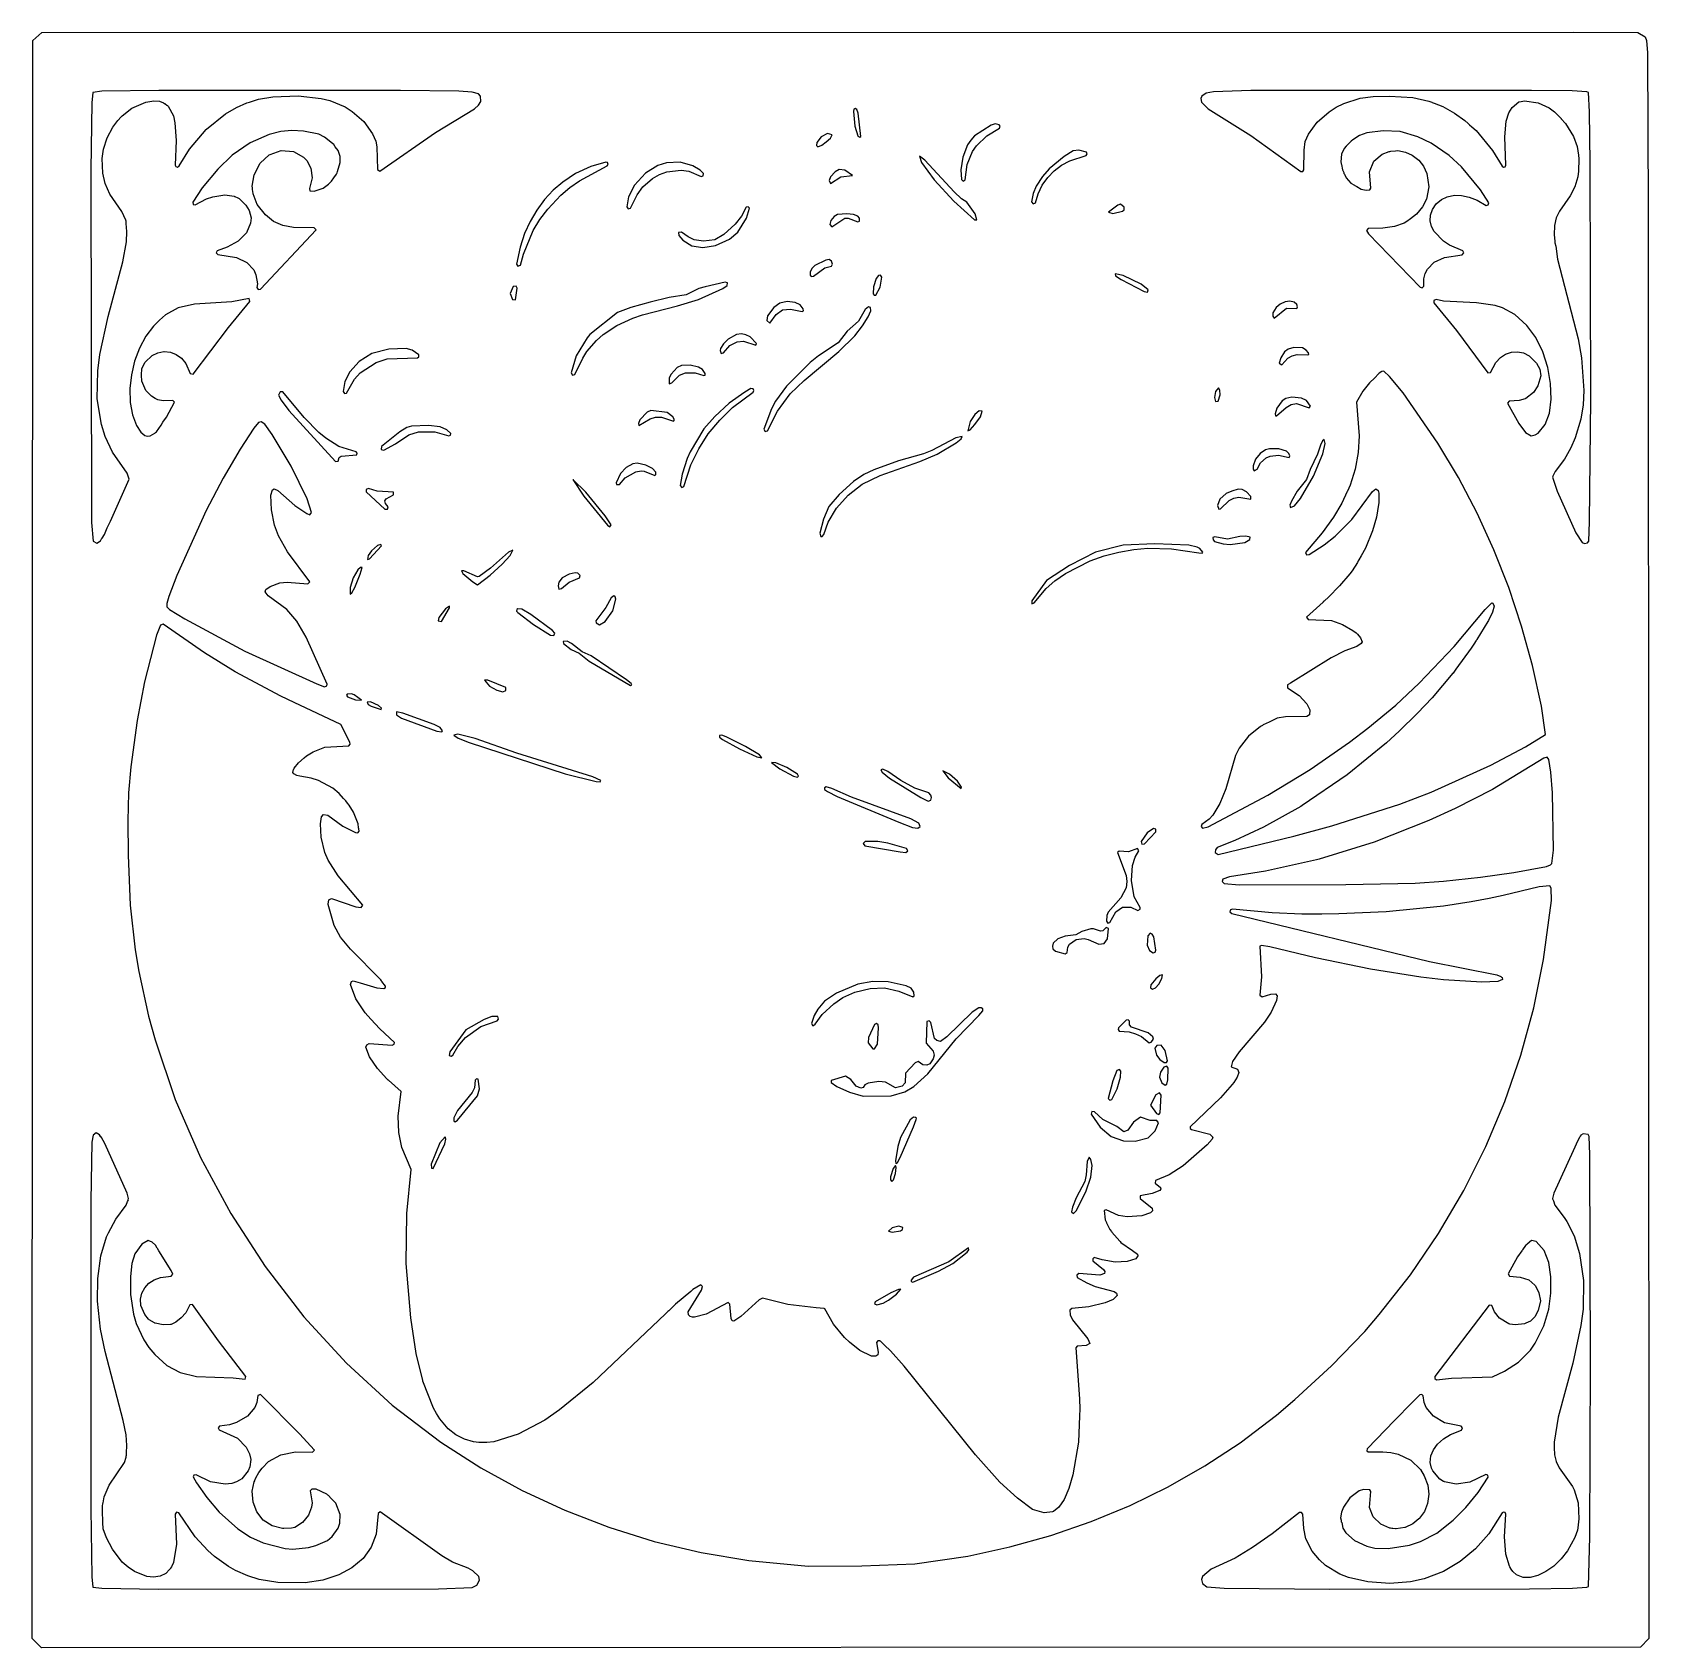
# Model space of a CAD drawing. Header units: millimetres. Extents: x 0 to 300, y 0 to 300.
import ezdxf

# ---------------------------------------------------------------- set-up
doc = ezdxf.new("R2010")
doc.units = ezdxf.units.MM
doc.layers.add('CUT', color=7, linetype='CONTINUOUS')

msp = doc.modelspace()

# ---------------------------------------------------------------- linework, layer by layer
at = {"layer": 'CUT'}
for points in [[(286.0027, 299.9107), (297.9653, 299.8496), (299.3189, 299.0622), (299.34, 299.0423), (299.6094, 298.3957), (299.7618, 296.096), (299.936, 267.3332), (300, 1.6787), (298.4931, 0.0757), (1.6787, 0), (0, 1.6787), (0.0748, 298.3729), (1.7672, 299.8511)], [(13.8835, 207.9044), (14.5184, 209.1627), (17.957, 216.9759), (17.8544, 217.2901), (17.8577, 217.2979), (17.8414, 217.3299), (17.6089, 218.0418), (14.8609, 221.9566), (13.5093, 224.8664), (12.8376, 227.1238), (12.0605, 231.8683), (12.1499, 237.0792), (12.5424, 240.1), (14.0605, 247.1248), (16.799, 257.3047), (17.4823, 260.9938), (17.5692, 262.9063), (17.4185, 264.4206), (17.399, 264.9065), (17.3626, 264.9813), (17.3597, 265.0107), (16.6293, 266.6365), (14.3802, 269.8501), (13.5114, 271.8241), (13.062, 273.7454), (12.9562, 276.4733), (13.1979, 278.217), (13.8642, 280.3064), (14.9229, 282.3033), (15.8706, 283.5534), (16.4842, 284.2317), (16.524, 284.2756), (16.5361, 284.289), (16.6613, 284.4274), (18.4606, 285.845), (21.0483, 286.9536), (22.578, 287.1934), (23.6237, 287.1018), (24.3227, 286.8445), (24.5457, 286.7122), (24.5741, 286.6954), (24.5866, 286.6879), (24.6537, 286.6482), (24.9792, 286.3853), (25.008, 286.3596), (25.0194, 286.3494), (25.075, 286.2998), (25.1905, 286.1967), (26.1882, 284.425), (26.476, 283.1295), (26.7146, 279.8349), (26.5033, 275.2423), (26.6197, 274.9723), (26.9293, 274.8623), (27.2743, 275.1172), (29.2027, 278.2157), (32.2506, 281.8499), (32.3345, 281.9363), (35.8708, 284.7945), (37.8646, 285.9303), (39.8431, 286.8003), (40.3276, 286.9596), (42.0079, 287.4803), (44.6085, 287.9072), (49.363, 288.0876), (53.6311, 287.6339), (55.2352, 287.2378), (58.0627, 286.0473), (59.3711, 285.237), (61.5473, 283.3255), (63.129, 281.0869), (63.7432, 279.7135), (63.9392, 278.6759), (64.0947, 274.4564), (64.522, 274.1404), (74.8384, 281.322), (82.0546, 285.6784), (82.8335, 286.3766), (83.2428, 287.0707), (83.1624, 288.0557), (82.8215, 288.4693), (81.6236, 288.8009), (79.136, 288.9796), (68.3146, 289.128), (23.4663, 289.128), (12.8832, 288.9795), (11.2244, 288.7537), (11.0206, 286.8216), (10.872, 274.3555), (10.991, 208.8808), (11.2756, 205.4273), (11.991, 205.0401), (12.6627, 205.4852), (12.9081, 205.9716), (12.9746, 206.0091), (13.3648, 206.6784)], [(236.2568, 279.654), (236.8432, 281.0006), (238.4524, 283.2358), (240.6882, 285.1772), (242.0247, 286.0166), (243.4424, 286.7083), (246.4322, 287.6703), (248.8437, 287.9678), (251.8675, 288.0584), (256.235, 287.82), (259.2213, 287.1033), (259.7516, 286.923), (259.7969, 286.9076), (259.9982, 286.8391), (260.1564, 286.7853), (261.8013, 286.1115), (263.9472, 284.9163), (265.8871, 283.5321), (266.4673, 283.0047), (266.7555, 282.7429), (267.1753, 282.3613), (267.9513, 281.656), (271.035, 277.9782), (272.782, 275.0578), (273.0578, 274.8765), (273.3443, 274.9481), (273.5024, 275.2378), (273.2854, 280.4877), (273.5299, 283.4035), (274.034, 284.9854), (274.6477, 285.9456), (275.9287, 287.0052), (276.344, 287.0958), (276.9576, 287.1949), (279.5085, 286.8484), (281.5388, 285.8633), (282.5127, 285.1666), (283.7147, 283.9459), (283.7369, 283.9197), (283.7764, 283.8731), (283.7817, 283.8669), (284.5533, 282.9564), (286.0318, 280.545), (286.7032, 278.696), (286.994, 277.1045), (287.046, 276.4395), (286.9992, 274.134), (286.8619, 273.0924), (286.2768, 271.252), (285.4381, 269.5468), (283.4452, 266.688), (282.8378, 265.4417), (282.4909, 264.0258), (282.4325, 262.3394), (282.6062, 261.1294), (282.6064, 260.8542), (282.7387, 260.2064), (283.0834, 257.8051), (286.9243, 242.9745), (287.5519, 239.5014), (287.9684, 233.422), (287.8205, 230.7306), (287.4023, 228.1181), (286.3802, 224.6505), (285.5732, 222.7357), (284.6406, 221.086), (284.3721, 220.6914), (282.6267, 218.3955), (282.2811, 217.6181), (282.1862, 217.4787), (282.2002, 217.4361), (282.141, 217.3031), (283.0445, 214.7207), (286.4974, 206.9845), (287.6705, 205.2146), (288.1176, 204.992), (288.6264, 205.1212), (288.8683, 205.4593), (289.0388, 209.0061), (289.2471, 231.8356), (289.1578, 275.6658), (289.0388, 285.1555), (288.8071, 288.7146), (288.5247, 288.8758), (285.7953, 289.0384), (278.226, 289.128), (226.1517, 289.0983), (219.2392, 288.8574), (217.8855, 288.6203), (217.0928, 288.0425), (216.9072, 287.6056), (217.0004, 286.9678), (218.2475, 285.7049), (226.1774, 280.7838), (235.4242, 274.0994), (235.7935, 274.0959), (235.994, 274.3641), (236.0317, 278.033)], [(152.4717, 285.6153), (152.3824, 285.1984), (152.6504, 282.4587), (153.246, 280.6719), (153.6033, 280.4337), (153.782, 280.5826), (153.2757, 284.9304), (153.0375, 285.5855), (152.7397, 285.794)], [(174.5252, 277.7794), (175.2512, 278.844), (177.1556, 280.693), (179.504, 282.1247), (179.6323, 282.4629), (179.4595, 282.7416), (178.7372, 282.8982), (177.9581, 282.6685), (174.8709, 280.6692), (174.1839, 279.8969), (173.5765, 278.9909), (172.6806, 276.7496), (172.3092, 274.352), (172.4398, 272.5915), (172.7568, 272.2971), (173.1686, 272.5105), (173.5375, 275.3551)], [(52.3337, 263.6351), (48.4499, 263.6665), (46.4746, 264.0578), (44.7651, 264.8153), (43.2603, 266.004), (41.7185, 267.9723), (40.9697, 269.9521), (40.9187, 270.4079), (40.8875, 270.6868), (40.8484, 271.0353), (40.8152, 271.332), (41.1449, 273.4648), (42.271, 275.6179), (43.9868, 277.1549), (44.1468, 277.2501), (46.2013, 277.9622), (48.4504, 277.7532), (50.3158, 276.7509), (50.9258, 276.1037), (51.7077, 274.6603), (51.9351, 272.9228), (51.4274, 270.8971), (51.5016, 270.4959), (52.3304, 270.3993), (53.9848, 270.9941), (54.9844, 271.6891), (55.2206, 271.9845), (55.5541, 272.2958), (55.9581, 272.9072), (56.4835, 273.5644), (56.5645, 273.8249), (56.5794, 273.8473), (56.6313, 274.0396), (57.1653, 275.755), (57.1214, 276.8277), (56.7536, 277.9411), (56.2012, 278.6532), (55.944, 279.0899), (55.738, 279.2502), (55.7277, 279.2635), (54.2283, 280.4504), (53.164, 280.9723), (50.3206, 281.5658), (48.1414, 281.6523), (46.146, 281.4788), (43.9775, 280.944), (40.4082, 279.3933), (37.0999, 277.0928), (34.4092, 274.5216), (31.5036, 271.0252), (29.7761, 268.3885), (29.8463, 267.9604), (30.2327, 267.851), (32.3447, 268.9923), (33.5013, 269.3847), (35.7575, 269.7433), (37.4575, 269.48), (37.5047, 269.4616), (37.5216, 269.455), (37.7019, 269.3845), (38.0396, 269.2524), (38.4133, 269.0605), (39.6376, 267.8282), (40.2535, 266.8316), (40.6212, 265.4526), (40.518, 264.4548), (39.7498, 262.6851), (38.2231, 261.1629), (36.1386, 260.0014), (34.3031, 259.3545), (34.1049, 258.9717), (34.418, 258.6316), (37.9091, 258.1114), (39.8422, 257.1789), (41.1108, 255.8194), (41.4957, 254.9116), (41.7812, 253.1845), (41.6802, 252.5621), (41.9022, 252.1518), (42.3319, 252.2212), (52.6854, 263.257)], [(148.4515, 280.8506), (147.5581, 281.1186), (146.4265, 280.4933), (145.5927, 279.451), (145.5629, 278.8852), (145.7713, 278.6767), (146.5158, 278.9745), (147.3199, 279.5999), (148.1239, 280.2848)], [(257.98, 252.4783), (258.262, 252.7614), (258.2797, 254.1711), (258.5414, 255.1345), (258.957, 255.9482), (260.217, 257.2381), (262.127, 258.1139), (265.3701, 258.6284), (265.6622, 258.9443), (265.485, 259.3364), (263.0631, 260.3861), (261.8991, 261.1311), (260.1702, 262.9282), (259.6914, 263.8883), (259.4741, 264.8964), (259.5271, 265.9638), (259.9072, 267.0367), (260.5862, 268.0869), (261.5229, 268.8722), (262.6181, 269.3931), (263.9512, 269.6545), (265.2705, 269.6232), (266.7064, 269.318), (268.1668, 268.7401), (269.8584, 267.7591), (270.2387, 267.8806), (270.3236, 268.2367), (268.7623, 270.6708), (265.2349, 274.9072), (262.9624, 277.0308), (259.6173, 279.3494), (257.1756, 280.5113), (253.8822, 281.4743), (250.7281, 281.6239), (247.693, 281.2469), (246.3385, 280.7791), (245.1037, 279.9502), (245.0942, 279.9457), (245.0876, 279.9395), (244.7596, 279.7193), (244.063, 278.9619), (243.907, 278.8132), (243.864, 278.7456), (243.5123, 278.3633), (243.0043, 277.3054), (242.8534, 275.8918), (242.9175, 275.576), (242.9129, 275.5199), (242.9641, 275.3462), (243.1656, 274.354), (243.4041, 273.8548), (243.4478, 273.7066), (243.5304, 273.5904), (243.8599, 272.9005), (244.717, 271.9284), (245.3751, 271.5456), (245.4534, 271.4798), (245.8345, 271.2783), (246.6496, 270.8042), (247.5484, 270.5799), (248.2375, 270.6551), (248.4138, 271.0037), (248.1851, 274.0385), (248.9934, 275.9671), (250.5339, 277.3168), (251.8591, 277.7965), (251.9466, 277.8052), (252.1457, 277.825), (253.0366, 277.9137), (253.461, 277.9559), (254.8572, 277.6847), (256.1202, 277.1156), (257.3185, 276.1762), (258.188, 275.0637), (258.8339, 273.679), (259.172, 271.2496), (258.7494, 268.9175), (258.0282, 267.5225), (258.0009, 267.4847), (256.8857, 266.1784), (255.787, 265.2604), (255.1309, 264.7911), (254.5956, 264.4826), (252.7947, 263.8765), (250.6849, 263.5794), (247.9383, 263.5128), (247.6143, 263.1107), (248.0297, 262.5104), (257.597, 252.5926)], [(173.4662, 268.4028), (172.4834, 268.9984), (171.0838, 270.2789), (165.664, 276.1455), (164.6515, 276.9197), (165.0386, 275.7583), (167.3912, 272.5422), (171.0242, 268.5815), (174.8658, 265.0973), (175.2827, 265.0675), (175.0147, 266.1992)], [(187.4601, 271.5157), (188.4618, 272.9429), (189.6456, 274.1871), (191.0431, 275.2503), (192.5948, 276.0572), (195.58, 277.0653), (195.7817, 277.3309), (195.6784, 277.6838), (194.2439, 278.0496), (193.1787, 277.9368), (191.4943, 276.845), (188.7466, 274.571), (187.5167, 273.1679), (186.33, 271.3578), (185.733, 269.9962), (185.4781, 268.4484), (185.7576, 268.0777), (186.1933, 268.2379), (186.7009, 269.9066)], [(92.9873, 263.1235), (94.212, 265.1736), (95.6528, 267.0619), (98.0899, 269.6477), (99.7645, 271.0786), (101.5686, 272.3099), (106.7183, 275.1111), (106.8952, 275.3881), (106.7705, 275.7285), (106.4194, 275.8187), (103.685, 274.9986), (100.8362, 273.7094), (98.4735, 272.0871), (96.6814, 270.5904), (95.0821, 268.8481), (93.6123, 266.8968), (92.3765, 264.7744), (91.3608, 262.5397), (90.5503, 260.0513), (89.8757, 256.8732), (90.1348, 256.489), (90.599, 256.6562), (91.142, 258.7486)], [(113.2922, 271.2083), (115.0808, 272.7607), (116.3804, 273.5064), (117.7448, 274), (120.4397, 274.3295), (121.843, 274.1084), (124.1643, 273.139), (124.5057, 273.2766), (124.5673, 273.6732), (123.9318, 274.3399), (122.6213, 275.1116), (120.243, 275.8146), (117.7183, 275.7035), (116.0882, 275.184), (113.8167, 273.7317), (111.7681, 271.5425), (110.6357, 269.354), (110.3319, 267.4897), (110.5892, 267.1489), (111.0044, 267.249), (112.2317, 269.7493)], [(149.7618, 274.4183), (149.0173, 274.0311), (148.1239, 273.0782), (147.9154, 272.3933), (148.1239, 271.8275), (150.0893, 273.108), (152.2335, 273.3164), (150.8338, 274.2991)], [(122.411, 260.2939), (124.45, 259.9486), (126.7914, 260.3329), (129.3852, 261.5139), (130.9442, 262.8343), (132.5439, 265.3774), (133.1361, 267.2763), (132.8772, 267.5306), (132.4929, 267.4361), (131.6523, 265.7866), (130.4581, 264.3177), (128.3758, 262.3542), (126.6568, 261.3841), (124.579, 261.1659), (122.8663, 261.4061), (121.7355, 261.9194), (120.4896, 262.7914), (119.9473, 262.7266), (119.9845, 262.1815), (120.7515, 261.3282)], [(201.9948, 267.9859), (201.4588, 267.8072), (199.7316, 266.4969), (200.5356, 266.2885), (202.3224, 266.6756), (202.6202, 266.9734), (202.6499, 267.4201)], [(153.514, 264.8591), (153.514, 265.3951), (153.2162, 265.7822), (152.3824, 266.08), (151.1614, 266.2289), (149.464, 266.08), (148.8386, 265.7227), (148.2132, 264.9484), (148.0048, 264.2337), (148.3919, 263.787), (150.804, 265.3951), (151.3996, 265.4249), (153.246, 264.74)], [(148.5408, 256.8484), (148.3324, 257.444), (147.9154, 257.712), (147.2901, 257.6227), (145.2651, 256.64), (144.6695, 256.0444), (144.3717, 255.3892), (144.3717, 254.8234), (144.5802, 254.5554), (144.9971, 254.6447), (147.1114, 256.1635), (148.3324, 256.5209)], [(202.4415, 254.7639), (200.9525, 255.0617), (201.0716, 254.7043), (202.0841, 254.0194), (206.3426, 251.8157), (206.9977, 251.637), (207.1169, 252.0837), (205.8066, 253.126)], [(89.8172, 252.7648), (89.2702, 252.708), (88.7036, 251.3993), (89.1218, 250.3113), (89.6672, 250.263), (89.9601, 252.4272)], [(102.9377, 240.6357), (104.7249, 242.7207), (105.9584, 243.8006), (108.4567, 245.4959), (111.4363, 246.854), (113.2409, 247.4569), (119.7554, 249.1017), (123.643, 250.3194), (128.1704, 252.376), (128.9786, 252.9187), (129.0093, 253.3801), (128.6147, 253.554), (124.8707, 252.6795), (123.7279, 252.3344), (121.3319, 251.1708), (118.2152, 250.6885), (114.6777, 249.8267), (111.1064, 248.8147), (108.5975, 247.8826), (103.4889, 243.8337), (102.9741, 243.2111), (100.9147, 239.8354), (99.9832, 236.6688), (100.2303, 236.2704), (100.6814, 236.3982), (102.1508, 239.428)], [(157.0577, 254.7341), (156.6408, 254.2278), (156.1346, 252.6793), (156.075, 251.369), (156.2239, 251.1308), (156.5812, 251.1308), (157.3555, 252.6198), (157.6533, 254.4363), (157.4448, 254.8234)], [(24.2236, 227.5194), (24.9258, 228.488), (26.3837, 231.2208), (26.071, 231.5572), (24.2813, 231.5063), (23.2859, 231.7047), (23.0741, 231.7977), (22.9272, 231.8829), (22.8429, 231.9319), (22.8238, 231.9429), (22.146, 232.3362), (21.292, 233.1356), (21.0456, 233.4352), (20.3503, 235.1311), (20.25, 236.2494), (20.3513, 237.5029), (20.9388, 238.6782), (22.2125, 239.8944), (23.3036, 240.4272), (24.4358, 240.6435), (24.4806, 240.645), (24.4881, 240.6453), (24.4893, 240.6453), (24.49, 240.6453), (25.6395, 240.5221), (26.7014, 240.1136), (27.6992, 239.3927), (28.4696, 238.4058), (29.3243, 236.5372), (29.8334, 236.4416), (36.433, 245.1229), (40.3543, 249.933), (40.2549, 250.4715), (37.0475, 249.8809), (30.0703, 249.4659), (27.087, 248.7297), (24.745, 247.4315), (23.6221, 246.4902), (22.4782, 245.3436), (21.0546, 243.4821), (19.868, 241.2519), (18.988, 238.8378), (18.4083, 236.316), (18.1117, 233.7568), (18.1721, 231.2009), (18.5619, 228.9049), (19.3112, 226.8917), (20.1196, 225.6862), (20.8923, 225.0707), (21.3666, 224.96), (21.8723, 225.0081), (22.763, 225.5047), (22.8364, 225.6059), (23.0417, 225.7244), (23.9382, 226.9925)], [(142.8827, 248.0635), (143.1507, 248.2124), (143.0912, 248.5995), (142.4956, 249.2845), (141.5724, 249.7312), (140.0835, 249.9396), (138.7434, 249.6418), (137.6118, 248.8378), (136.4802, 247.2892), (136.3313, 246.3959), (136.8673, 245.8896), (138.0882, 247.4977), (139.2199, 248.3613), (140.7386, 248.5102)], [(234.6926, 249.3738), (234.1863, 249.7907), (233.4121, 249.9694), (232.5187, 249.8503), (231.6253, 249.4334), (230.8808, 248.8378), (230.2257, 247.8253), (230.2257, 247.2297), (230.4639, 246.8426), (232.7867, 248.7187), (234.7223, 248.6591), (234.8415, 248.9271)], [(270.1389, 236.6839), (270.654, 236.7575), (271.6583, 238.5976), (272.4942, 239.5255), (273.4525, 240.176), (274.5359, 240.5576), (275.6628, 240.6182), (276.7581, 240.3965), (277.8177, 239.8644), (279.1929, 238.4928), (279.7989, 237.3477), (279.9543, 236.1386), (279.4104, 234.2939), (278.6157, 233.0317), (277.1915, 231.8948), (277.0938, 231.8551), (275.9425, 231.5674), (274.1304, 231.4565), (273.8225, 231.0624), (275.8979, 227.3133), (277.161, 225.6099), (278.1853, 224.9857), (278.9534, 225.1549), (279.4989, 225.5181), (280.7613, 227.0766), (281.5668, 229.2062), (281.9193, 231.7842), (281.7989, 234.695), (281.2934, 237.6768), (280.3863, 240.5697), (279.0617, 243.2472), (277.4029, 245.4617), (275.1645, 247.5207), (272.8804, 248.7484), (271.5004, 249.1637), (268.0432, 249.6693), (261.9297, 249.9981), (260.5313, 250.2928), (260.1052, 250.1198), (260.1178, 249.6912), (264.3133, 244.5547)], [(140.6855, 232.7919), (143.2546, 235.2407), (149.6887, 240.6328), (152.6362, 243.5502), (154.0773, 245.4013), (155.1107, 247.1112), (155.6152, 248.1948), (155.5581, 248.8322), (155.1729, 248.9135), (154.5493, 248.4747), (153.3282, 246.3049), (151.2171, 244.4268), (149.558, 242.2326), (145.9392, 239.8636), (144.3673, 238.5898), (139.9863, 234.2409), (137.9222, 231.4149), (137.185, 230.0333), (135.7704, 226.2044), (136.002, 225.7696), (136.4744, 225.9097), (138.2888, 229.5475)], [(132.0133, 242.5841), (134.2765, 241.8396), (134.4254, 242.1374), (133.264, 243.3584), (132.4599, 243.7753), (131.5963, 243.9242), (130.6732, 243.8051), (129.1544, 242.9712), (128.2611, 242.0779), (127.7548, 241.2142), (127.6655, 240.8271), (127.8441, 240.2911), (128.2611, 240.4102), (129.482, 241.7801), (130.7923, 242.465)], [(60.8616, 236.6775), (63.8119, 238.6015), (65.8651, 239.2801), (71.4725, 239.484), (71.751, 239.6766), (71.7571, 240.0497), (70.4931, 240.8861), (69.4042, 241.1832), (66.1795, 241.0628), (63.0403, 240.2929), (60.6366, 238.8044), (58.9066, 236.9061), (58.0057, 235.1088), (57.6959, 233.2084), (57.9385, 232.8461), (58.337, 232.9096), (59.8243, 235.5115)], [(236.7473, 240.0231), (236.8962, 240.0826), (236.8665, 240.3804), (236.4495, 240.8867), (235.7348, 241.3036), (234.1565, 241.3929), (233.1143, 241.0951), (232.4293, 240.5591), (231.7146, 239.487), (231.4466, 238.5043), (231.8933, 238.147), (233.0249, 239.3977), (233.829, 239.8444), (234.7819, 240.1124)], [(123.0199, 236.7176), (124.628, 236.1815), (124.896, 236.2411), (124.896, 236.5389), (124.3897, 237.3131), (123.6452, 237.7598), (122.1265, 238.1172), (120.4886, 238.0576), (119.7144, 237.6705), (118.553, 236.4198), (118.1956, 235.7348), (118.2254, 234.6628), (118.6721, 234.8415), (120.1313, 236.2411), (121.2331, 236.6878)], [(229.3204, 158.2838), (237.1443, 163.0439), (244.4502, 168.0927), (247.9001, 170.7096), (253.1002, 175.0177), (257.4214, 179.0708), (263.9245, 185.8709), (269.6426, 192.7202), (270.88, 193.9779), (271.0961, 193.9081), (271.3483, 193.3507), (271.0395, 192.2697), (270.2474, 190.7129), (270.1534, 190.5491), (268.1137, 187.1803), (268.0449, 187.0752), (267.9879, 186.9883), (267.5343, 186.2965), (267.059, 185.5716), (264.2374, 181.648), (263.8079, 181.0848), (263.7047, 180.9495), (263.6825, 180.9204), (263.6695, 180.9033), (259.8343, 176.3251), (257.1034, 173.4801), (253.64, 170.1202), (253.6028, 170.0858), (252.9853, 169.5143), (252.8989, 169.4344), (251.3419, 167.9932), (244.0126, 162.0363), (235.7054, 156.3399), (235.4452, 156.1912), (228.5338, 152.3443), (223.1889, 149.8361), (219.9057, 148.5434), (219.5796, 148.1461), (219.5491, 147.629), (220.1195, 147.2783), (234.1379, 150.6508), (241.1922, 152.556), (253.7915, 156.5973), (259.6054, 158.8333), (270.6852, 163.8534), (277.1475, 167.2481), (280.8702, 169.5663), (280.0805, 174.8166), (278.4157, 182.3398), (276.3941, 189.6848), (274.0157, 196.8513), (271.2723, 203.8586), (268.1506, 210.6362), (264.7112, 217.248), (260.8757, 223.642), (254.424, 232.9795), (251.9089, 236.0291), (250.8474, 236.9711), (250.4999, 236.9635), (249.9914, 236.6251), (249.9058, 236.5395), (249.8511, 236.5299), (249.1449, 235.7777), (248.201, 234.8327), (246.9724, 233.3022), (245.7445, 231.2367), (246.277, 225.0075), (246.0997, 221.9173), (245.5207, 218.8068), (244.5865, 215.8038), (244.0944, 214.7232), (244.0938, 214.7219), (244.0896, 214.7131), (244.0513, 214.6326), (243.0278, 212.4833), (241.4976, 209.8748), (239.3936, 206.9705), (236.3245, 203.3044), (236.5203, 202.9158), (236.958, 202.9447), (239.76, 204.7619), (241.7884, 206.3792), (244.8747, 209.4668), (248.7666, 214.667), (249.3681, 215.1253), (249.775, 214.8717), (249.8992, 214.3642), (249.931, 213.8929), (249.8862, 212.5296), (249.8535, 212.22), (249.4563, 209.8881), (248.7635, 207.3341), (247.4282, 204.1251), (246.6499, 202.7343), (246.2259, 201.9767), (246.1035, 201.7579), (245.9419, 201.4691), (244.9976, 199.9214), (244.5639, 199.3692), (242.6442, 197.1735), (240.5537, 195.0245), (239.8125, 194.3483), (239.7896, 194.3274), (239.6119, 194.1652), (239.5855, 194.1411), (236.4828, 191.3441), (236.803, 190.9037), (241.1351, 190.68), (243.1743, 189.9774), (245.0735, 188.8389), (245.6885, 188.4107), (245.9453, 188.1597), (246.5348, 187.5012), (246.8219, 186.7432), (246.6607, 186.4189), (245.8506, 185.884), (243.6339, 185.0883), (241.0726, 183.7917), (233.5186, 179.0874), (233.0779, 178.8176), (233.0779, 178.813), (232.9675, 178.7442), (232.9927, 178.2253), (235.1222, 176.7859), (236.5509, 175.2387), (237.0999, 174.1397), (237.0709, 173.2021), (236.5775, 172.899), (232.5991, 172.8376), (231.0407, 172.5721), (229.5521, 171.8335), (228.4769, 171.3437), (228.322, 171.2232), (227.9469, 171.0371), (225.7176, 169.2255), (223.9905, 166.9808), (223.3244, 165.6229), (221.5178, 159.4551), (220.4001, 156.7121), (219.0885, 154.5871), (218.3983, 153.8087), (217.0603, 152.813), (216.9317, 152.4398), (217.2186, 152.1334), (218.2682, 152.4)], [(47.6254, 229.6824), (56.2771, 220.2492), (56.794, 220.264), (56.9369, 220.9498), (57.3393, 221.1896), (60.2119, 221.4623), (60.2967, 221.7807), (60.1071, 222.0501), (56.9137, 223.0218), (54.4494, 224.5362), (53.178, 225.5927), (50.4653, 228.3937), (46.4807, 233.1785), (45.9854, 233.1773), (45.7155, 232.5245), (46.1899, 231.589)], [(123.6832, 222.5759), (125.4564, 225.3355), (127.5861, 227.9114), (129.9821, 230.2482), (133.8025, 233.1242), (133.9251, 233.4298), (133.7697, 233.7202), (133.3759, 233.7633), (132.2529, 233.1203), (129.3061, 231.0364), (126.6453, 228.6103), (124.6341, 226.2796), (122.0866, 222.048), (121.5231, 220.8097), (120.6072, 217.8922), (120.2219, 215.792), (120.5257, 215.3981), (120.9519, 215.5895), (122.2412, 219.6378)], [(219.6242, 233.2334), (219.386, 232.1315), (219.6242, 231.3573), (220.0709, 231.4168), (220.4878, 232.608), (220.3985, 233.4716), (220.1602, 233.9183)], [(236.9856, 230.1959), (237.2536, 230.5235), (236.4793, 231.5657), (235.5562, 232.0124), (233.7694, 232.1911), (232.6676, 231.9529), (231.9826, 231.5062), (230.9999, 230.1065), (230.7021, 229.0643), (230.7617, 228.7069), (230.9404, 228.6771), (232.6973, 230.2554), (233.6205, 230.8212), (234.633, 230.9701)], [(119.0294, 227.6944), (119.2081, 227.9624), (118.8805, 228.4985), (117.8383, 229.3025), (114.771, 229.7194), (114.0861, 229.3621), (112.7758, 227.9624), (112.478, 227.3073), (112.5971, 226.8904), (114.6519, 228.1709), (115.6942, 228.4687), (116.796, 228.4389)], [(175.9974, 228.5282), (176.2952, 229.5705), (175.7592, 229.6598), (174.9253, 228.9451), (174.0915, 227.6646), (173.6151, 225.9374), (174.0915, 226.1161), (174.9551, 227.069)], [(52.7869, 178.9625), (54.2528, 178.3766), (54.6775, 178.5635), (54.7029, 178.8956), (50.8008, 187.6261), (49.0964, 190.5689), (47.2194, 192.744), (43.7769, 195.2704), (43.1886, 196.0089), (43.3704, 196.4352), (44.1198, 197.0246), (45.9084, 197.7035), (47.3062, 197.8264), (51.1522, 197.5174), (51.5341, 197.8651), (47.3587, 203.4509), (45.6632, 206.4524), (44.9424, 208.4095), (44.3743, 211.2799), (44.2817, 213.9925), (44.5487, 214.9939), (44.8705, 215.157), (45.5667, 214.8513), (48.7405, 212.0687), (50.9224, 210.5549), (51.5241, 210.3514), (51.827, 210.742), (51.0209, 213.2755), (48.0264, 219.3515), (44.5345, 225.2411), (43.1303, 227.1413), (42.4886, 227.6221), (41.9742, 227.4935), (41.1249, 226.4189), (38.5981, 222.5265), (35.4466, 217.1455), (32.2349, 211.1093), (26.8459, 199.0813), (25.3614, 195.1608), (24.9852, 193.8929), (24.9862, 193.2199), (25.4654, 192.7572), (28.3137, 191.0353), (39.469, 185.0268)], [(69.8647, 225.188), (71.6533, 225.7526), (74.6946, 225.7304), (77.2871, 224.9663), (77.5934, 225.1028), (77.68, 225.4267), (76.9407, 226.0792), (75.7033, 226.6875), (73.5397, 226.8891), (70.3786, 226.7717), (69.5205, 226.529), (68.2034, 225.7399), (64.8163, 222.9877), (64.7575, 222.4709), (65.231, 222.3397), (67.3865, 223.4866)], [(154.0202, 216.0209), (157.3853, 217.6588), (164.711, 220.2198), (167.9272, 221.5599), (171.4709, 223.6742), (172.3941, 224.4485), (172.5728, 224.8951), (171.4114, 224.5974), (166.9445, 222.2448), (165.4257, 221.6492), (160.7801, 220.3687), (156.1941, 218.701), (154.3478, 217.8077), (152.4121, 216.5271), (149.732, 214.115), (147.8559, 211.8518), (146.8732, 209.529), (146.1585, 206.9084), (146.3371, 206.3128), (146.6052, 206.3128), (146.9029, 206.6999), (147.7368, 208.993), (149.2555, 211.5838), (151.3996, 213.9959)], [(229.7492, 221.2025), (231.2977, 221.411), (233.2632, 220.9643), (233.3823, 221.2621), (233.2334, 221.7385), (232.7867, 222.1554), (231.3573, 222.6021), (229.6301, 222.6021), (228.8558, 222.3937), (227.8731, 221.7385), (227.0393, 220.6367), (226.5628, 219.4455), (226.5628, 218.8202), (226.7712, 218.5224), (227.3073, 218.7904), (227.9624, 219.9815), (229.0345, 220.9047)], [(239.5168, 221.679), (239.9337, 223.5849), (239.7551, 224.2996), (239.4573, 224.0613), (239.0999, 223.2573), (238.5639, 221.6194), (237.1643, 218.7308), (236.5091, 216.8845), (234.7819, 214.7106), (233.6801, 212.8941), (233.3823, 212.1198), (233.5312, 211.6731), (234.2459, 211.9709), (235.3775, 213.3705), (237.7896, 217.5099)], [(113.5798, 218.4032), (115.5155, 217.629), (115.7537, 217.8374), (115.7239, 218.2543), (115.0986, 218.9393), (113.8478, 219.5349), (112.2397, 219.8922), (111.4357, 219.7731), (110.2147, 219.1179), (109.1427, 217.9863), (108.3386, 216.2889), (108.3982, 215.9316), (108.9938, 215.9316), (110.0063, 217.2121), (112.0015, 218.3139), (112.9842, 218.4926)], [(102.7103, 214.5319), (100.328, 216.8845), (102.353, 213.7874), (106.7306, 208.3974), (107.1772, 208.0996), (107.4155, 208.4867), (106.3434, 210.1246)], [(65.9489, 211.3823), (66.0512, 211.8053), (65.5353, 212.4155), (65.403, 212.9207), (65.6941, 213.2743), (67.0356, 214.0155), (67.0457, 214.564), (64.0195, 214.7092), (62.4147, 215.1925), (61.9419, 215.045), (61.97, 214.5808), (65.4526, 211.3581)], [(223.9124, 213.6088), (226.1459, 213.2514), (226.1757, 213.7577), (225.3716, 214.5915), (224.5378, 215.0084), (223.7933, 215.068), (222.6617, 214.7404), (221.5599, 214.2639), (220.3985, 213.2514), (219.9815, 212.0602), (220.19, 211.4051), (220.5176, 211.4349), (222.1257, 212.9834), (222.9893, 213.4301)], [(62.9251, 203.6327), (62.3295, 202.7988), (62.2104, 202.0544), (62.5677, 202.1735), (64.831, 204.5558), (64.7118, 204.7941), (64.0865, 204.6154)], [(196.3665, 201.7863), (198.9573, 202.7095), (201.6672, 203.4242), (204.4367, 203.9007), (207.0275, 204.1091), (211.4349, 204.0198), (216.5271, 203.2455), (217.1227, 203.2158), (217.2716, 203.3647), (216.676, 204.0496), (216.1698, 204.3176), (214.6213, 204.6749), (208.3676, 204.9132), (202.4713, 204.7047), (197.3492, 203.3944), (192.4952, 200.9227), (188.2069, 198.1235), (185.5268, 194.3713), (185.5268, 193.8055), (185.9735, 193.9841), (188.1474, 196.6345), (189.7853, 198.0937), (191.7507, 199.4636)], [(225.2525, 206.3724), (224.1209, 206.3128), (221.7981, 205.8066), (219.5051, 206.2533), (219.1179, 206.1341), (219.1477, 205.6577), (219.4455, 205.3897), (221.0238, 204.943), (222.3341, 204.8238), (225.044, 205.1812), (225.997, 205.7768), (226.0268, 206.1937)], [(89.1607, 203.7518), (88.3567, 203.3647), (85.0214, 200.4165), (82.9368, 198.8977), (82.6093, 198.8382), (80.1078, 199.9102), (79.6611, 199.9102), (79.9291, 199.4338), (81.7754, 197.8852), (82.6093, 197.3492), (84.9916, 199.1062), (87.2251, 201.1908), (88.714, 202.7988)], [(61.1979, 200.5654), (60.9299, 200.5654), (60.3938, 200.0889), (59.56, 198.6), (58.9942, 196.8132), (58.9942, 195.622), (59.3218, 195.8305), (59.8578, 196.8132), (60.8703, 199.2849)], [(101.6978, 199.0466), (101.2214, 199.4933), (100.7449, 199.5529), (99.6431, 199.2849), (98.3328, 198.6595), (97.7074, 197.8257), (97.5883, 197.1408), (97.7372, 196.5154), (98.2137, 196.6643), (99.6133, 197.8257), (101.5489, 198.6297)], [(108.1897, 195.1158), (107.9217, 195.2647), (107.4453, 194.9073), (106.4625, 193.0908), (104.6162, 190.6191), (104.646, 190.2617), (105.2714, 189.9342), (106.3136, 190.5), (107.7431, 192.4952), (108.3089, 194.6691)], [(75.4324, 191.2444), (75.3431, 190.6191), (75.9387, 190.5297), (77.4276, 193.0312), (77.4574, 193.3886), (76.7129, 192.8823)], [(90.8284, 192.793), (90.1137, 192.8823), (89.9052, 192.7334), (89.8456, 192.4654), (90.1137, 192.1676), (93.0023, 189.9937), (96.1589, 187.9985), (96.814, 187.9092), (96.9629, 188.3856), (96.5758, 188.8323), (92.496, 191.8103)], [(19.4448, 172.1163), (18.2569, 163.5642), (17.8696, 158.7362), (17.7213, 153.5363), (17.7809, 147.141), (18.167, 137.8726), (19.058, 129.5809), (19.7416, 125.5663), (21.5845, 117.2715), (22.8016, 112.8475), (26.5289, 101.7577), (31.2277, 90.9954), (36.8191, 80.6184), (43.2247, 70.7431), (50.4194, 61.4354), (58.2977, 52.8416), (66.7688, 45.0522), (75.8081, 38.1813), (83.2638, 33.4092), (90.9119, 29.1998), (98.8197, 25.5124), (107.0203, 22.3514), (115.4351, 19.7358), (124.1161, 17.6853), (133.007, 16.1695), (144.0228, 15.1304), (153.958, 15.19), (163.7788, 15.5771), (173.6179, 16.9758), (181.4152, 18.6954), (189.0561, 20.8354), (196.5194, 23.4215), (203.7729, 26.4233), (210.7903, 29.8716), (217.598, 33.7355), (224.1721, 38.0478), (230.9029, 43.1403), (234.3507, 46.0533), (241.1613, 52.3291), (247.3353, 58.7108), (250.0095, 61.83), (255.7926, 69.2533), (260.982, 76.904), (265.6632, 84.865), (269.7959, 93.0432), (273.324, 101.4037), (276.2983, 109.9969), (278.7135, 118.7936), (280.4964, 127.7396), (281.9504, 138.7436), (281.9267, 141.0049), (281.6774, 141.451), (279.6564, 141.2806), (272.9795, 139.6693), (270.3666, 139.1143), (267.031, 138.476), (261.9325, 137.7009), (251.3015, 136.5991), (242.4653, 136.2265), (239.3159, 136.1595), (235.6181, 136.1811), (230.1481, 136.4201), (222.7594, 137.1026), (222.383, 136.9911), (222.284, 136.6045), (222.614, 136.3219), (259.3029, 127.3945), (271.8411, 124.8927), (272.5299, 124.5853), (272.6347, 124.5313), (272.6515, 124.5227), (272.6615, 124.5175), (272.7832, 124.4548), (272.867, 124.0504), (271.9909, 123.6783), (269.0471, 123.5847), (261.8979, 124.0017), (257.7089, 124.4804), (248.3485, 125.9711), (238.1345, 128.0854), (229.694, 130.1425), (228.132, 130.3973), (227.8292, 130.2707), (228.1424, 124.5415), (227.8078, 121.1299), (228.2391, 120.8435), (229.8649, 121.351), (230.7316, 121.404), (231.0294, 121.0454), (230.9094, 120.1563), (229.9068, 117.9823), (228.7198, 116.1561), (224.0212, 110.655), (222.745, 108.8054), (222.5252, 107.8531), (223.6836, 107.4317), (223.9121, 106.8115), (223.6512, 105.9188), (223.0321, 104.9597), (222.7083, 104.5714), (220.5427, 102.0816), (214.9248, 96.7108), (214.909, 96.4165), (215.1385, 96.1802), (218.56, 95.3135), (219.0816, 94.7547), (218.9721, 94.3827), (218.0408, 93.36), (213.6048, 89.4916), (210.9726, 87.8169), (208.4867, 86.7476), (208.4299, 86.254), (209.3933, 85.4623), (209.4669, 85.1633), (209.2651, 84.8819), (207.8574, 84.3427), (205.5901, 83.9157), (205.5997, 83.3846), (207.8289, 81.6204), (207.8793, 81.1188), (207.8704, 81.028), (207.5386, 80.7424), (205.9248, 80.1978), (203.2251, 79.9883), (201.6014, 80.2366), (199.3147, 81.3141), (198.9069, 81.1534), (199.1287, 79.4579), (199.3656, 78.9622), (199.3827, 78.9035), (199.4558, 78.7733), (200.0115, 77.6104), (200.2891, 77.2899), (200.3686, 77.1484), (201.8286, 75.4826), (201.8986, 75.4315), (202.0553, 75.2505), (204.1869, 73.763), (205.1113, 73.089), (205.1164, 73.0786), (205.2033, 72.7231), (204.8269, 72.2213), (203.208, 71.6852), (200.9646, 71.5896), (198.5366, 71.9793), (197.0702, 72.4364), (196.826, 72.212), (196.863, 71.8481), (198.8172, 70.2393), (199.0715, 69.8527), (198.9811, 69.4428), (198.1428, 69.149), (194.2283, 69.4448), (193.8389, 69.1807), (193.9569, 68.7579), (195.7077, 67.7328), (197.282, 67.0798), (200.7782, 66.1029), (201.2343, 65.7963), (201.3683, 65.3983), (200.6307, 64.6622), (199.0995, 64.0026), (196.0891, 63.287), (192.9612, 62.9456), (192.5797, 62.6406), (192.6349, 61.8048), (193.0438, 60.8423), (195.9005, 57.3441), (196.2472, 56.502), (195.5808, 56.0806), (193.9392, 55.9684), (193.6703, 55.6704), (194.3667, 46.1841), (194.4023, 44.2582), (194.3797, 43.0578), (194.1611, 38.1424), (193.1192, 32.0994), (192.3572, 29.5714), (191.5009, 27.5392), (190.5082, 26.099), (189.5241, 25.3055), (189.52, 25.3028), (189.5037, 25.2921), (189.4575, 25.2618), (189.3574, 25.1963), (187.7712, 25.0159), (185.6523, 25.6568), (182.8263, 27.7777), (179.6003, 30.7352), (175.06, 35.7834), (161.8432, 52.2451), (159.258, 55.0978), (158.1552, 56.1369), (157.4506, 56.9083), (157.3318, 56.9128), (157.2997, 56.943), (156.9303, 56.9769), (156.7001, 56.6861), (156.9966, 54.8609), (156.9155, 54.4004), (156.5832, 54.1113), (155.7546, 54.1256), (153.5698, 55.1911), (151.6754, 56.7273), (150.7135, 57.5754), (148.6736, 60.0853), (147.0824, 62.8864), (147.0191, 62.8939), (146.9886, 62.9492), (145.5135, 63.0728), (140.2343, 63.6999), (135.5224, 64.8836), (134.9098, 64.5746), (131.4955, 61.4862), (130.2295, 60.6111), (129.9225, 60.6692), (129.7031, 61.122), (129.4757, 63.7761), (129.139, 64.0831), (125.0428, 61.9302), (122.9215, 61.3813), (122.5187, 61.3822), (122.1026, 61.4732), (122.0834, 61.4829), (122.039, 61.5339), (121.9941, 61.5853), (121.8409, 61.7613), (121.7979, 61.8106), (121.745, 62.3811), (124.1924, 66.3941), (124.4094, 67.0364), (124.0676, 67.3864), (122.6193, 66.4869), (122.4726, 66.3633), (122.4447, 66.3469), (122.2258, 66.1553), (119.4028, 63.7768), (118.1276, 62.5686), (117.9549, 62.4174), (117.5104, 61.9837), (104.0646, 49.2433), (97.8714, 44.1517), (95.1532, 42.269), (90.1844, 39.6319), (85.6444, 38.2445), (84.3408, 38.1233), (83.5602, 38.1232), (83.422, 38.1232), (83.3949, 38.1232), (82.8995, 38.1231), (81.8565, 38.2109), (80.2069, 38.6892), (78.6241, 39.4919), (77.2067, 40.637), (75.6116, 42.5161), (75.0059, 43.4489), (74.4842, 44.4458), (72.502, 49.496), (72.4678, 49.6242), (71.2348, 54.6139), (70.2802, 61.2386), (69.3859, 71.355), (69.5057, 80.6309), (70.3209, 88.7551), (68.5959, 92.8371), (68.0203, 95.6399), (67.8983, 98.655), (68.4873, 103.2308), (66.0797, 105.3416), (66.0583, 105.3639), (66.0516, 105.3709), (65.9791, 105.4465), (65.8139, 105.6188), (64.0394, 107.5555), (62.5886, 109.7041), (61.9121, 111.4856), (62.0888, 111.9376), (62.5368, 112.1489), (66.7874, 111.887), (67.1494, 112.0353), (67.2266, 112.3871), (64.4709, 114.894), (62.813, 116.6856), (61.7504, 117.8687), (60.0247, 120.49), (59.0241, 123.1566), (59.2203, 123.6596), (59.5271, 123.7821), (60.8645, 123.4499), (63.9576, 122.5098), (65.2566, 122.3596), (65.5317, 122.5455), (65.5745, 122.8396), (64.8889, 123.7086), (64.835, 123.7914), (64.7887, 123.8356), (64.6685, 123.9879), (59.0804, 129.6651), (57.2244, 131.9092), (56.0238, 134.0662), (54.8962, 137.9557), (54.8982, 138.0335), (55.0543, 138.8374), (55.5202, 139.0715), (60.0496, 137.5744), (61.012, 137.4537), (61.3356, 137.8259), (56.7784, 143.2842), (54.9278, 146.23), (54.2929, 147.6593), (53.6083, 150.4874), (53.4838, 152.9702), (53.6756, 154.2704), (54.0492, 154.6745), (54.8692, 154.5443), (57.6321, 152.5209), (59.9749, 151.3304), (60.3959, 151.3099), (60.6446, 151.5685), (60.5827, 152.0395), (60.5688, 152.1879), (60.5596, 152.2146), (60.466, 152.9267), (59.5901, 155.125), (58.8338, 156.4247), (58.4914, 156.819), (58.19, 157.2405), (57.7442, 157.6793), (56.9343, 158.6119), (55.7631, 159.5527), (53.114, 161.0098), (51.7407, 161.4441), (49.6344, 161.7947), (49.0671, 161.9057), (48.5137, 162.2403), (48.3706, 162.5054), (48.4838, 163.0277), (48.4874, 163.0385), (48.4978, 163.0699), (48.5147, 163.121), (48.5776, 163.3109), (49.3919, 164.3081), (50.4366, 165.2249), (50.8936, 165.5657), (52.1262, 166.3203), (54.2733, 167.1784), (58.7389, 167.4624), (59.005, 167.728), (58.9541, 168.0991), (57.2893, 171.4105), (48.5748, 175.4629), (46.1429, 176.669), (37.6317, 181.1734), (31.9522, 184.7006), (24.2706, 190.0186), (23.7848, 189.863), (23.0374, 188.008), (20.8441, 179.2917)], [(110.3041, 179.69), (103.6931, 184.1272), (102.0254, 184.9014), (100.0898, 186.45), (99.2857, 186.8669), (98.5412, 186.8371), (98.571, 186.45), (100.0302, 185.3183), (101.5192, 184.6334), (103.3655, 183.1742), (111.0486, 178.6478), (111.257, 178.7371), (111.1677, 179.0051)], [(59.2324, 177.0992), (58.4582, 177.0397), (58.3391, 176.861), (58.488, 176.5632), (60.0067, 175.9676), (61.1085, 175.9081), (59.7387, 176.9206)], [(83.9196, 179.6603), (84.8427, 178.5286), (86.2423, 177.7544), (87.3144, 177.4864), (87.8802, 177.7246), (87.8802, 178.2606), (84.5151, 179.6007)], [(62.7464, 175.5805), (62.1508, 175.5209), (62.3593, 175.1338), (62.8953, 174.8062), (64.7714, 174.2106), (64.831, 174.4489), (64.2354, 174.9551)], [(74.5688, 171.3816), (68.7916, 173.5257), (67.6004, 173.7342), (67.6004, 173.1981), (68.5236, 172.6026), (75.0751, 170.1606), (76.028, 170.0117), (76.1471, 170.25), (75.7004, 170.8158)], [(104.0504, 161.6735), (89.935, 166.0809), (82.2221, 168.8206), (78.9762, 169.5948), (78.2317, 169.4162), (79.0357, 168.8503), (81.0905, 168.0761), (98.8986, 162.2691), (104.6758, 160.8099), (105.3905, 160.7801), (105.5096, 160.9886)], [(127.993, 169.4162), (127.5166, 169.3864), (127.5463, 169.0588), (128.0824, 168.6419), (131.2688, 166.8849), (134.4849, 165.3662), (135.3783, 165.2173), (134.9614, 165.7533), (132.3408, 167.3316), (128.7673, 169.0886)], [(243.8045, 141.6928), (256.6304, 141.9606), (261.9468, 142.2872), (268.7887, 143.0307), (274.9567, 143.8948), (281.0239, 145.029), (281.7774, 145.3146), (282.0526, 145.6184), (282.3084, 148.0618), (282.1304, 158.7072), (281.8321, 162.5534), (281.44, 164.9198), (281.1311, 165.3063), (280.5299, 165.164), (271.0413, 159.3491), (264.1099, 155.7938), (259.2178, 153.5569), (249.0335, 149.5665), (238.847, 146.4074), (238.3335, 146.2823), (228.8721, 144.1671), (222.1843, 143.1272), (220.9593, 142.6806), (220.8401, 142.2704), (221.217, 141.8542), (223.9684, 141.6038)], [(140.0239, 163.4007), (137.9989, 164.2643), (137.1949, 164.3537), (138.7136, 163.1625), (141.3044, 161.8224), (141.9893, 161.6437), (142.2276, 161.7926), (142.0489, 162.1798)], [(166.7956, 158.3084), (166.4084, 158.6956), (163.7879, 159.5592), (161.197, 160.9886), (158.7551, 162.686), (157.832, 163.1029), (157.4746, 162.954), (157.7129, 162.5371), (159.1125, 161.4353), (164.8897, 157.832), (166.2595, 157.1768), (166.736, 157.3257), (166.9147, 157.832)], [(170.25, 162.1798), (168.9992, 162.7754), (169.982, 161.4948), (172.4239, 159.5294), (172.4834, 159.7676), (171.7389, 160.8695)], [(152.025, 157.8915), (148.3621, 159.5294), (147.3199, 159.7974), (147.0518, 159.6187), (147.0518, 159.3209), (147.5581, 158.9338), (149.3746, 158.0404), (160.8099, 153.2757), (163.3412, 152.293), (164.3834, 152.1441), (164.8004, 152.4717), (164.5621, 153.0971), (163.0731, 153.9011)], [(208.5463, 151.9745), (208.09, 152.0835), (206.9297, 151.27), (205.8116, 149.6856), (205.9161, 149.1958), (206.4167, 149.214), (208.5432, 151.475)], [(162.1566, 147.6258), (162.4683, 147.9245), (162.2469, 148.3649), (158.7936, 149.3795), (156.9157, 149.6998), (154.5957, 149.6588), (154.2305, 149.2771), (154.5436, 148.8882), (161.0869, 147.7349)], [(202.356, 137.476), (203.8867, 137.4586), (205.2065, 136.8621), (205.6313, 137.1097), (205.6222, 137.406), (204.5292, 139.3843), (204.0185, 142.4177), (204.1975, 145.2215), (204.6828, 146.7866), (205.354, 147.9284), (205.1141, 148.3942), (203.4535, 147.7736), (201.712, 147.8747), (201.3884, 147.6288), (202.9955, 143.3439), (203.1267, 142.2332), (203.0075, 141.0727), (202.0259, 139.231), (199.7102, 136.539), (199.4499, 135.9682), (199.3404, 134.8794), (199.5987, 134.5304), (199.9925, 134.61), (201.1096, 136.6325)], [(193.7381, 131.505), (195.1968, 131.6555), (195.9672, 131.4931), (197.9524, 130.5988), (198.9283, 130.7686), (199.5788, 131.6302), (199.7719, 133.5459), (199.2955, 133.7031), (198.6704, 133.0991), (198.2753, 133.025), (196.9554, 133.486), (196.4737, 133.4701), (194.8154, 132.9508), (193.6567, 132.3487), (191.7018, 132.1102), (190.3076, 131.5913), (189.4919, 130.8268), (189.3194, 130.2678), (189.3987, 129.7796), (189.9028, 129.2874), (191.6715, 128.8095), (192.0458, 129.0459), (192.2051, 130.0468), (192.5323, 130.6442)], [(207.8613, 132.4897), (207.504, 132.6684), (207.0275, 132.1324), (206.9382, 130.4349), (207.3551, 129.4224), (208.04, 129.0353), (208.4271, 129.1544), (208.5463, 129.482), (208.1294, 131.9537)], [(150.4467, 120.6971), (152.6801, 121.7096), (155.4794, 122.3945), (158.1893, 122.4839), (160.8099, 121.918), (163.4305, 120.8162), (163.6985, 120.9949), (163.6092, 121.7096), (163.1327, 122.4243), (162.2095, 122.871), (158.8743, 123.6452), (156.0154, 123.7048), (153.246, 123.1688), (149.2555, 121.5309), (147.0518, 120.0419), (145.7713, 118.553), (145.0864, 117.3618), (144.6397, 115.8728), (144.8482, 115.4559), (145.2949, 115.7537), (146.5754, 117.5405), (148.779, 119.5655)], [(209.7374, 124.896), (209.2908, 124.7769), (208.5165, 124.1813), (207.5933, 123.0794), (207.5338, 122.4839), (207.9209, 122.2754), (208.4867, 122.5136), (209.1121, 123.1688), (209.6481, 124.2408)], [(86.2721, 116.3791), (86.5104, 116.7067), (86.3912, 117.2129), (85.2894, 117.1831), (83.8898, 116.6173), (80.4354, 114.6817), (77.4872, 110.6317), (77.3979, 109.9467), (77.7552, 109.7978), (78.053, 109.9765), (79.006, 111.6144), (80.4056, 113.282), (83.2346, 115.307)], [(151.6684, 103.1093), (154.2132, 102.3847), (159.4286, 102.4705), (161.934, 103.2101), (163.5895, 104.2018), (166.1923, 106.5725), (171.4571, 113.057), (175.7045, 117.3674), (176.4018, 118.2456), (176.4154, 118.5827), (176.136, 118.8138), (175.6962, 118.7709), (174.4208, 118.0146), (169.7223, 113.3809), (168.5313, 112.5701), (167.8978, 112.7053), (167.4179, 113.1175), (166.7354, 116.0565), (166.4272, 116.3754), (166.0437, 116.2731), (165.9, 112.2452), (167.1916, 110.7247), (167.3622, 110.037), (167.2277, 109.3028), (166.5645, 108.4066), (165.9944, 108.1381), (165.3117, 108.2364), (164.4032, 108.8344), (163.8567, 108.5831), (162.0507, 106.6726), (162.023, 104.8544), (161.4524, 104.2718), (160.218, 103.9671), (158.3337, 104.9709), (157.1123, 105.1206), (155.1358, 104.8241), (154.4912, 104.5054), (154.209, 104.0144), (153.7481, 103.9027), (152.9167, 104.266), (151.9294, 105.5148), (150.9193, 106.084), (148.2491, 105.3231), (148.2494, 104.925), (149.3375, 104.1858)], [(157.0571, 115.1053), (156.9934, 115.6475), (156.7085, 115.8836), (156.3065, 115.7151), (155.1991, 113.3125), (155.1276, 112.3006), (156.0233, 111.1564), (156.3175, 111.1907), (156.8976, 112.0618)], [(204.7415, 113.9872), (205.8453, 113.4485), (207.3072, 112.3188), (207.6572, 112.3943), (208.0997, 112.9936), (207.9926, 113.3972), (207.0848, 114.1803), (204.036, 115.175), (203.6579, 115.6215), (203.6491, 116.2908), (203.3913, 116.5571), (203.0274, 116.487), (201.6043, 115.0844), (201.5162, 114.7578), (201.7167, 114.4855), (203.5663, 114.3543)], [(209.5435, 111.8753), (208.6917, 111.8294), (208.3391, 111.2861), (208.6271, 109.9983), (209.2616, 109.1762), (210.1032, 108.6684), (210.4994, 108.6512), (210.703, 108.9525), (210.2586, 110.8441)], [(82.7582, 105.5692), (82.4306, 105.5989), (82.2221, 105.3905), (82.0434, 103.9611), (81.6265, 103.0975), (78.8868, 99.7324), (78.2615, 98.3923), (78.2615, 97.7967), (78.4699, 97.6181), (78.9166, 97.9456), (82.6093, 102.4423), (82.9964, 103.7824)], [(201.9614, 105.8997), (202.0215, 107.0205), (201.7836, 107.3419), (201.2912, 107.1674), (200.5254, 105.2621), (199.6922, 101.9722), (199.9953, 101.6709), (200.3693, 101.7993), (201.3473, 103.7569)], [(210.2518, 104.4267), (210.5569, 104.6396), (210.7765, 105.4581), (210.8206, 107.5779), (210.5395, 107.9391), (209.9879, 107.8097), (209.3722, 106.8437), (209.1781, 105.944), (209.6274, 104.8951)], [(209.1776, 103.0232), (208.5251, 102.667), (207.5136, 100.7375), (208.6443, 99.1462), (209.0535, 98.9935), (209.3483, 99.3253), (209.5261, 102.5695)], [(200.2377, 94.922), (202.504, 94.0797), (204.6966, 94.0466), (207.1268, 94.6751), (208.4067, 95.9711), (209.003, 97.4719), (208.7343, 97.8911), (207.4468, 97.8864), (205.6941, 98.4654), (204.4076, 97.5876), (203.3138, 96.052), (202.5807, 95.7746), (201.2986, 96.7661), (198.6693, 98.094), (197.1286, 99.4949), (196.6605, 99.5268), (196.5146, 99.0491), (198.1708, 96.6464)], [(164.0559, 98.035), (164.0856, 98.303), (163.907, 98.4221), (163.5198, 98.4817), (162.954, 98.0052), (161.1375, 94.6997), (160.6312, 93.032), (160.1845, 90.4115), (160.2441, 89.8754), (160.5717, 90.0839), (161.0482, 91.007), (163.5496, 96.7247)], [(26.2052, 15.8355), (25.8002, 15.0321), (25.6362, 14.7537), (25.5536, 14.6134), (25.506, 14.5326), (25.4813, 14.4907), (24.7815, 13.7686), (23.7242, 13.2581), (22.487, 13.1036), (21.2525, 13.2341), (18.948, 14.1321), (17.7843, 14.9467), (16.691, 15.8934), (14.8728, 18.2778), (13.7516, 20.3932), (13.1704, 22.04), (13.066, 23.2255), (12.9999, 25.4612), (13.0412, 26.3381), (13.0544, 26.4203), (13.0911, 26.6487), (13.1094, 26.7625), (13.1345, 26.9188), (13.345, 28.0346), (14.2879, 30.1754), (17.122, 34.3883), (17.4257, 35.3755), (17.4396, 35.6441), (17.451, 35.6803), (17.467, 36.171), (17.5396, 37.5653), (17.4197, 39.5079), (16.8909, 42.1783), (13.5277, 55.0064), (12.6604, 59.1608), (12.1208, 64.3086), (12.1814, 68.5504), (12.7241, 72.7814), (13.7725, 76.2668), (14.1399, 77.0409), (15.4792, 79.58), (17.435, 82.1485), (17.659, 82.8585), (17.8354, 83.1219), (17.7818, 83.2474), (17.8343, 83.4138), (17.5759, 84.3972), (13.4753, 93.577), (12.8096, 94.6911), (12.7043, 94.9092), (12.6682, 94.9277), (12.4967, 95.2148), (11.8378, 95.5769), (11.2659, 95.1437), (11.052, 93.8374), (10.872, 82.8742), (10.872, 25.7636), (11.0206, 13.1785), (11.2244, 11.2463), (12.8832, 11.0205), (23.4414, 10.872), (75.4004, 10.9315), (81.6165, 11.1737), (82.489, 11.6163), (83.0133, 12.5475), (82.8525, 13.2201), (81.7637, 14.2579), (80.9001, 14.765), (78.0026, 15.8584), (76.0035, 17.0674), (64.5645, 25.2493), (64.1831, 24.9331), (63.8129, 21.0644), (62.905, 18.671), (61.3811, 16.5656), (59.3225, 14.8204), (56.8728, 13.5073), (53.9452, 12.5501), (50.6389, 12.0646), (45.5853, 12.0905), (42.1283, 12.6601), (39.9708, 13.3288), (37.7224, 14.3486), (36.3845, 15.0507), (33.8237, 16.9269), (32.5438, 18.0553), (30.2221, 20.5853), (27.1887, 25.0072), (26.7794, 25.14), (26.4977, 24.8147), (26.7444, 19.248)], [(75.6111, 93.717), (74.0328, 89.7563), (74.0626, 89.0416), (74.3901, 88.9523), (76.5343, 93.5681), (76.7427, 94.4019), (76.6534, 94.8486)], [(226.4619, 18.612), (223.228, 16.637), (218.8237, 14.5511), (217.1707, 13.1902), (217.0103, 12.6307), (217.2098, 11.9105), (217.9656, 11.2833), (221.2024, 11.0808), (240.7378, 10.8422), (277.8678, 10.9017), (285.8837, 11.0511), (288.5412, 11.2266), (288.8305, 11.3862), (289.0983, 20.5527), (289.1876, 52.9799), (289.0685, 91.5419), (288.9863, 94.8769), (288.7507, 95.2848), (287.8558, 95.4208), (287.4245, 95.1589), (287.3181, 94.9895), (287.3072, 94.9875), (287.2035, 94.8069), (287.1052, 94.6502), (287.0728, 94.5792), (286.822, 94.1426), (286.0007, 92.2311), (282.4241, 84.3972), (282.1657, 83.4138), (282.1855, 83.351), (282.1721, 83.3197), (282.3108, 82.9542), (282.565, 82.1485), (284.2984, 79.8378), (284.7892, 79.1088), (286.1415, 76.4827), (287.1625, 73.1726), (287.9097, 68.1628), (287.8203, 62.8317), (287.4284, 59.8133), (285.9393, 52.8447), (283.2308, 42.8144), (282.4592, 38.1533), (282.4787, 37.3451), (282.4631, 36.5833), (282.5021, 36.3736), (282.5164, 35.7828), (282.8049, 34.5616), (283.3963, 33.4164), (285.8538, 29.9471), (286.1741, 29.2812), (286.8965, 26.9094), (287.046, 23.9481), (286.8722, 22.2279), (286.7636, 21.8278), (286.28, 20.4565), (284.9421, 18.0018), (283.7632, 16.4988), (282.3844, 15.1471), (280.9262, 14.1145), (279.4582, 13.4241), (277.9978, 13.0171), (276.6858, 13.0432), (275.4477, 13.5471), (274.7605, 14.1653), (274.4683, 14.6045), (274.3614, 14.7914), (274.3411, 14.8269), (274.2406, 15.0028), (274.1618, 15.1406), (273.5017, 17.3646), (273.2559, 20.5624), (273.517, 24.7983), (273.3908, 25.0713), (273.0693, 25.169), (272.8125, 25.0126), (270.3182, 21.1261), (267.842, 18.3517), (265.0258, 15.991), (261.925, 14.1724), (258.3193, 12.7579), (255.8242, 12.2102), (251.9458, 11.9119), (247.871, 12.2098), (244.2932, 13.0487), (242.6836, 13.6691), (240.0341, 15.2766), (238.9072, 16.3071), (237.5179, 17.9435), (236.3477, 20.2237), (236.0037, 22.0973), (235.8089, 24.8095), (235.586, 25.0968), (235.2229, 25.0748), (230.1451, 21.1571)], [(196.4558, 90.6497), (196.158, 91.0666), (195.7709, 90.2923), (195.622, 87.7909), (195.354, 86.5699), (193.7161, 83.5026), (193.0312, 81.7754), (192.8823, 80.9118), (193.2397, 80.614), (193.7161, 81.1203), (195.5327, 84.6045), (196.4856, 87.374), (196.6941, 89.5181)], [(160.2143, 89.5479), (159.7676, 88.9523), (159.2614, 87.4037), (159.2614, 86.8677), (159.4996, 86.5699), (159.857, 86.8677), (160.1845, 88.0589), (160.3334, 89.1309)], [(160.8397, 78.2317), (159.5592, 77.9339), (158.9338, 77.3085), (159.5592, 77.1299), (161.1077, 77.3979), (161.5246, 77.6361), (161.5842, 77.9935)], [(23.2159, 74.1352), (23.1828, 74.1748), (22.8401, 74.7232), (22.2141, 75.2995), (21.5182, 75.6001), (20.3124, 74.9291), (19.0241, 73.1036), (18.4674, 71.3046), (18.1972, 68.8849), (18.2267, 65.5464), (18.7838, 61.8919), (19.2819, 60.2155), (20.6902, 57.1552), (21.6282, 55.7434), (22.7406, 54.4191), (24.9374, 52.3944), (27.4415, 51.0628), (30.4833, 50.3563), (37.288, 50.0915), (39.5296, 49.8295), (39.6232, 50.3749), (34.5536, 56.9959), (29.7569, 63.7412), (29.2403, 63.6516), (28.4755, 62.1684), (27.6481, 61.2123), (26.6561, 60.4133), (25.7615, 60.0136), (25.6315, 59.9791), (24.2942, 59.9161), (22.8072, 60.2271), (22.793, 60.2346), (22.782, 60.2404), (22.7653, 60.2492), (22.6739, 60.2975), (21.6678, 60.8801), (21.5468, 60.9935), (20.8657, 61.8357), (20.1664, 63.5331), (20.1017, 64.6902), (20.3523, 65.7949), (20.8577, 66.8024), (21.6387, 67.6742), (22.5977, 68.3224), (23.7759, 68.7566), (25.763, 68.968), (26.0653, 69.3325), (25.7581, 70.0546), (23.475, 73.7074)], [(271.0011, 50.3067), (273.2314, 51.3549), (275.8433, 52.9787), (278.0475, 55.2411), (278.9543, 56.5615), (280.5114, 59.7702), (281.4749, 62.8629), (281.8623, 65.8115), (281.8317, 68.8769), (281.4744, 71.5309), (280.5778, 73.7221), (279.0928, 75.4053), (278.2463, 75.5844), (277.4303, 74.8904), (277.3621, 74.8576), (277.3058, 74.7846), (277.1596, 74.6603), (276.6019, 73.8721), (276.5058, 73.7475), (276.4612, 73.6733), (275.6752, 72.5625), (273.8922, 69.3907), (274.1769, 68.9981), (276.1779, 68.7838), (277.7367, 68.2739), (278.8698, 67.3273), (278.97, 67.1851), (279.6116, 65.9024), (279.9281, 64.4153), (279.5034, 62.5975), (278.8577, 61.4487), (278.0516, 60.6389), (277.1934, 60.2493), (276.9638, 60.1549), (275.241, 59.9168), (274.2592, 60.0508), (274.0542, 60.0977), (272.3286, 61.1744), (271.4136, 62.3339), (270.9038, 63.5128), (270.3925, 63.5839), (260.3005, 50.3274), (260.2873, 49.9558), (260.6305, 49.74), (263.42, 50.0316)], [(173.7937, 73.8839), (173.7342, 74.2413), (170.1309, 71.6504), (163.5794, 68.7618), (163.1327, 68.2556), (163.1029, 67.9578), (163.4007, 67.8685), (168.1952, 69.8935), (170.8753, 71.3527), (173.4959, 73.4074)], [(161.2268, 66.5582), (160.7504, 66.5284), (159.3209, 65.903), (156.4323, 64.2354), (156.3132, 63.8185), (156.7301, 63.6398), (157.9213, 63.9674), (158.9338, 64.5332), (160.393, 65.6052)], [(32.3809, 27.8943), (34.6793, 25.1785), (38.167, 22.0791), (40.5044, 20.5436), (42.8548, 19.4704), (46.942, 18.4335), (48.362, 18.3183), (51.2286, 18.6083), (52.6124, 18.9419), (54.7695, 19.9224), (55.6593, 20.6122), (56.7895, 22.1956), (57.0653, 23.1006), (57.1211, 24.7439), (56.3314, 26.8109), (55.472, 27.6771), (54.95, 28.2562), (54.8419, 28.3122), (54.6609, 28.4947), (52.6942, 29.424), (51.9023, 29.4298), (51.5521, 29.1209), (51.9372, 26.8879), (51.8378, 26.0811), (51.2833, 24.6125), (50.1487, 23.2637), (48.7006, 22.3182), (48.0993, 22.204), (46.7005, 22.1032), (46.425, 22.1386), (44.5177, 22.5953), (42.8702, 23.663), (41.6641, 25.2025), (40.9799, 27.0353), (40.8291, 29.0285), (41.1803, 30.7721), (41.2718, 30.9903), (41.3284, 31.1252), (41.3825, 31.2542), (41.5036, 31.5429), (42.0195, 32.5294), (42.6294, 33.3359), (43.8368, 34.5396), (46.1162, 35.8137), (48.8341, 36.3604), (52.0101, 36.3246), (52.3513, 36.6922), (49.6124, 39.7295), (42.3479, 47.0158), (41.8421, 46.8029), (41.6866, 45.5424), (41.3118, 44.5733), (39.948, 42.959), (37.8898, 41.8047), (36.6182, 41.3992), (34.7505, 41.131), (34.4747, 40.8052), (34.6631, 40.4223), (38.0556, 38.889), (39.6659, 37.2478), (40.2801, 36.0193), (40.5322, 34.924), (40.3719, 33.5834), (40.0414, 32.8081), (38.8751, 31.3586), (38.4583, 31.0895), (37.9224, 30.8075), (37.0037, 30.4997), (35.772, 30.3457), (33.0551, 30.7822), (30.3976, 32.0941), (29.9996, 32.0526), (29.8444, 31.7201), (30.4579, 30.6178)], [(252.1401, 36.2366), (253.509, 35.9283), (255.8365, 34.8064), (257.6268, 33.0511), (258.3464, 31.898), (258.9856, 30.1948), (259.1701, 28.5041), (258.9456, 26.7755), (258.373, 25.3048), (257.4869, 24.0375), (257.4217, 23.9708), (257.4109, 23.9598), (257.3954, 23.944), (257.3503, 23.8978), (256.2227, 22.9674), (254.8157, 22.3188), (254.725, 22.2911), (253.1511, 22.053), (253.106, 22.0488), (253.0602, 22.0445), (253.0451, 22.0431), (253.0212, 22.0409), (252.5043, 22.1066), (252.4178, 22.1192), (252.3353, 22.1313), (252.1013, 22.1654), (251.9754, 22.1838), (250.2662, 22.9205), (248.8729, 24.3032), (248.1827, 26.009), (248.442, 28.9839), (248.2763, 29.3285), (247.079, 29.3644), (246.2635, 29.0986), (244.5518, 27.8453), (243.3291, 26.1186), (242.9691, 25.1425), (242.8308, 24.1284), (242.9375, 23.6468), (242.9343, 23.3849), (243.0267, 23.2444), (243.2544, 22.2165), (243.7927, 21.3309), (245.3789, 19.8935), (247.7141, 18.8239), (249.1834, 18.4673), (251.6355, 18.4068), (255.6172, 19.0212), (257.679, 19.7083), (260.6789, 21.2514), (263.6928, 23.6713), (266.0348, 26.0412), (268.3315, 28.8148), (270.2324, 31.6875), (270.1255, 32.0382), (269.7745, 32.1446), (266.7919, 30.7208), (264.2574, 30.3456), (262.1135, 30.8005), (262.1037, 30.8052), (262.0952, 30.8094), (262.062, 30.8255), (261.9406, 30.8845), (261.2512, 31.298), (259.9606, 32.8053), (259.6982, 33.3295), (259.4695, 34.3741), (259.5961, 35.5882), (260.0601, 36.7306), (260.8324, 37.8121), (261.9045, 38.7629), (263.2147, 39.5855), (265.276, 40.4029), (265.4672, 40.7982), (265.206, 41.1098), (262.1029, 41.7653), (260.0799, 42.9605), (258.6887, 44.602), (258.3113, 45.5499), (258.1706, 46.7671), (257.8763, 47.036), (257.554, 46.9583), (256.4583, 45.8895), (255.9904, 45.4103), (255.9266, 45.3576), (253.0132, 42.3851), (252.8378, 42.1811), (247.7279, 36.9471), (247.6717, 36.5782), (247.9516, 36.3313), (250.6382, 36.3926)]]:
    msp.add_lwpolyline(points, close=True, dxfattribs=at)

doc.saveas('drawing.dxf')
